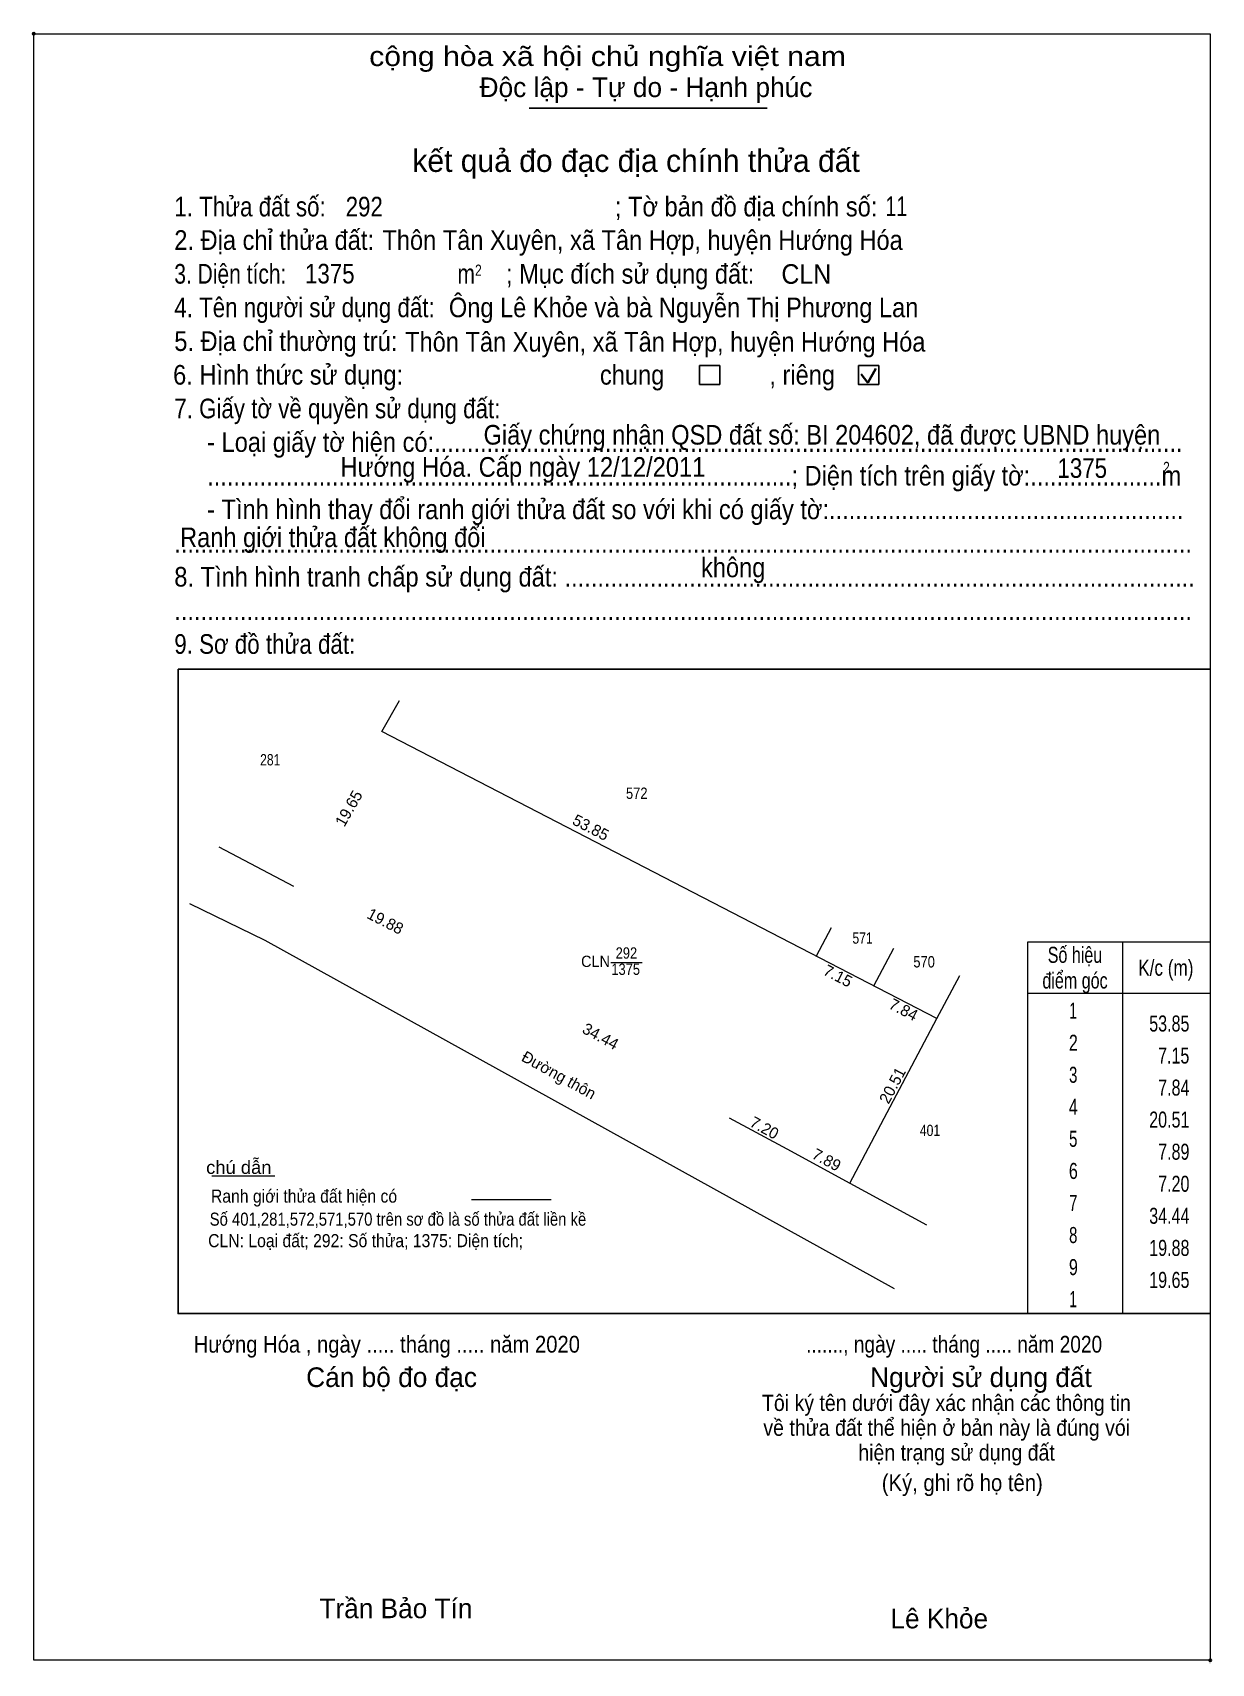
# Model space of a CAD drawing. Header units: metres. Extents: x 551046 to 552048, y 1840867 to 1841786.
# Drawn here: x 551046.1 to 551175.9, y 1841048.5 to 1841228.3 of the extents above; entities that cross this region are included whole.
import ezdxf
from ezdxf.enums import TextEntityAlignment as Align

# ---------------------------------------------------------------- set-up
doc = ezdxf.new("R2010")
doc.units = ezdxf.units.M
doc.header["$LTSCALE"] = 0.5
doc.header["$PDMODE"] = 32
doc.header["$PDSIZE"] = 0.25
for name, color, linetype, lineweight in [('10', 7, 'Continuous', 13), ('13', 7, 'Continuous', 13), ('17', 7, 'Continuous', 13), ('2', 7, 'Continuous', 25), ('6', 7, 'Continuous', 13), ('63', 7, 'Continuous', 13)]:
    doc.layers.add(name, color=color, linetype=linetype, lineweight=lineweight)

msp = doc.modelspace()

# ---------------------------------------------------------------- texts
at = {"layer": '13'}
for s, width, p in [('572', 0.85, (551112.645, 1841143.82)), ('571', 0.8, (551137.52, 1841127.86)), ('CLN', 0.95, (551108.105, 1841125.29)), ('292', 0.85, (551111.505, 1841126.21)), ('570', 0.85, (551144.3, 1841125.24)), ('1375', 0.85, (551111.425, 1841124.42))]:
    msp.add_text(s, height=1.25, dxfattribs=dict(at, width=width)).set_placement(p, align=Align.CENTER)
at = {"layer": '17', "width": 0.8}
for s, p in [('281', (551072.27, 1841147.51)), ('401', (551144.95, 1841106.66))]:
    msp.add_text(s, height=1.25, dxfattribs=at).set_placement(p, align=Align.CENTER)
at = {"layer": '17'}
msp.add_text('Đường thôn', height=1.25, rotation=331.019, dxfattribs=at).set_placement((551103.7672, 1841112.8322), align=Align.CENTER)
at = {"layer": '2'}
for s, height, width, p in [('cộng hòa xã hội chủ nghĩa việt nam', 2.163, 1.15, (551083.17, 1841224.59)), ('1. Thửa đất số:', 2.163, 0.85, (551061.7, 1841208.02)), ('292', 2.16, 0.85, (551080.58, 1841208.02)), ('; Tờ bản đồ địa chính số:', 2.163, 0.9, (551110.24, 1841208.02)), ('11', 2.16, 0.75, (551140.03, 1841208.06)), ('2. Địa chỉ thửa đất:', 2.163, 0.9, (551061.7, 1841204.33)), ('Thôn Tân Xuyên, xã Tân Hợp, huyện Hướng Hóa', 2.16, 0.9, (551084.63, 1841204.33)), ('3. Diện tích:', 2.163, 0.8, (551061.7, 1841200.61)), ('1375', 2.16, 0.85, (551076.1, 1841200.63)), ('m', 2.163, 0.8, (551092.89, 1841200.61)), ('2', 1.236, 0.8, (551094.83, 1841201.47)), ('; Mục đích sử dụng đất:', 2.163, 0.9, (551098.24, 1841200.61)), ('CLN', 2.16, 0.95, (551128.58, 1841200.59)), ('4. Tên người sử dụng đất:', 2.163, 0.85, (551061.7, 1841196.91)), ('Ông Lê Khỏe và bà Nguyễn Thị Phương Lan', 2.16, 0.9, (551091.95, 1841196.91)), ('5. Địa chỉ thường trú:', 2.163, 0.9, (551061.7, 1841193.19)), ('Thôn Tân Xuyên, xã Tân Hợp, huyện Hướng Hóa', 2.16, 0.9, (551087.13, 1841193.12)), ('6. Hình thức sử dụng:', 2.163, 0.9, (551061.57, 1841189.48)), ('chung                , riêng', 2.163, 0.9, (551108.59, 1841189.48)), ('7. Giấy tờ về quyền sử dụng đất:', 2.163, 0.85, (551061.7, 1841185.77)), ('     - Loại giấy tờ hiện có:..................................................................................................................', 2.163, 0.9, (551061.7, 1841182.07)), ('Giấy chứng nhận QSD đất số: BI 204602, đã được UBND huyện', 2.16, 0.9, (551095.77, 1841182.87)), ('     .........................................................................................; Diện tích trên giấy tờ:....................m', 2.163, 0.9, (551061.7, 1841178.36)), ('Hướng Hóa. Cấp ngày 12/12/2011', 2.17, 0.9, (551080.01, 1841179.32)), ('1375', 2.16, 0.85, (551158.99, 1841179.2)), ('2', 1.236, 0.8, (551170.63, 1841179.73)), ('     - Tình hình thay đổi ranh giới thửa đất so với khi có giấy tờ:......................................................', 2.163, 0.9, (551061.7, 1841174.65)), ('Ranh giới thửa đất không đổi', 2.16, 0.9, (551062.34, 1841171.57)), ('...........................................................................................................................................................', 2.163, 0.9, (551061.7, 1841170.94)), ('8. Tình hình tranh chấp sử dụng đất: ................................................................................................', 2.163, 0.9, (551061.7, 1841167.22)), ('không', 2.163, 0.9, (551119.72, 1841168.25)), ('9. Sơ đồ thửa đất:', 2.163, 0.85, (551061.7, 1841159.81)), ('...........................................................................................................................................................', 2.163, 0.9, (551061.7, 1841163.53)), ('Hướng Hóa , ngày ..... tháng ..... năm 2020', 1.85, 0.9, (551063.83, 1841082.79)), ('......., ngày ..... tháng ..... năm 2020', 1.85, 0.85, (551131.3, 1841082.79)), ('(Ký, ghi rõ họ tên)', 1.854, 0.9, (551139.64, 1841067.53))]:
    msp.add_text(s, height=height, dxfattribs=dict(at, width=width)).set_placement(p)
for s, height, p in [('Độc lập - Tự do - Hạnh phúc', 2.163, (551095.33, 1841221.17)), ('Người sử dụng đất', 2.163, (551138.35, 1841079)), ('Cán bộ đo đạc', 2.163, (551076.23, 1841079)), ('Trần Bảo Tín', 2.16, (551077.69, 1841053.52)), ('Lê Khỏe', 2.16, (551140.59, 1841052.4))]:
    msp.add_text(s, height=height, dxfattribs=at).set_placement(p)
for s, height, p in [('kết quả đo đạc địa chính thửa đất', 2.473, (551112.57, 1841212.92)), ('.', 0.6182, (551175.8038, 1841048.54))]:
    msp.add_text(s, height=height, dxfattribs=at).set_placement(p, align=Align.CENTER)
at = {"layer": '2', "width": 0.9}
for s, p in [('Tôi ký tên dưới đây xác nhận các thông tin', (551146.755, 1841076.36)), ('về thửa đất thể hiện ở bản này là đúng vói', (551146.79, 1841073.62)), ('hiện trạng sử dụng đất', (551147.875, 1841070.89))]:
    msp.add_text(s, height=1.787, dxfattribs=at).set_placement(p, align=Align.CENTER)
at = {"layer": '6'}
for s, width, p in [('chú dẫn', 1.05, (551065.21, 1841102.49)), ('Ranh giới thửa đất hiện có ', 0.9, (551065.74, 1841099.32)), ('Số 401,281,572,571,570 trên sơ đồ là số thửa đất liền kề', 0.85, (551065.6, 1841096.78)), ('CLN: Loại đất; 292: Số thửa; 1375: Diện tích;', 0.9, (551065.43, 1841094.41))]:
    msp.add_text(s, height=1.44, dxfattribs=dict(at, width=width)).set_placement(p)
at = {"layer": '63'}
for s, rotation, p in [('19.65', 60.421, (551081.4666, 1841142.4715)), ('53.85', 332.626, (551107.2976, 1841140.1178)), ('19.88', 332.881, (551084.6701, 1841129.7771)), ('7.15', 332.611, (551134.5225, 1841123.7564)), ('7.84', 332.65, (551141.7429, 1841120.0371)), ('34.44', 331.522, (551108.362, 1841117.1037)), ('20.51', 62.085, (551141.3635, 1841111.9474)), ('7.20', 331.478, (551126.4116, 1841107.0177)), ('7.89', 331.552, (551133.2623, 1841103.4953))]:
    msp.add_text(s, height=1.25, rotation=rotation, dxfattribs=at).set_placement(p, align=Align.CENTER)
for s, width, p in [('Số hiệu', 0.75, (551160.92, 1841125.75)), ('điểm góc', 0.75, (551160.925, 1841122.92)), ('K/c (m)', 0.8, (551170.93, 1841124.33)), (' 1', 0.65, (551160.495, 1841119.6)), (' 2', 0.75, (551160.495, 1841116.06)), (' 3', 0.7, (551160.495, 1841112.53)), (' 4', 0.75, (551160.49, 1841109)), (' 5', 0.7, (551160.5, 1841105.47)), (' 6', 0.75, (551160.495, 1841101.93)), (' 7', 0.7, (551160.5, 1841098.4)), (' 8', 0.7, (551160.5, 1841094.87)), (' 9', 0.75, (551160.5, 1841091.33)), (' 1', 0.65, (551160.495, 1841087.8))]:
    msp.add_text(s, height=1.766, dxfattribs=dict(at, width=width)).set_placement(p, align=Align.CENTER)
at = {"layer": '63', "width": 0.75}
for s, p in [('53.85', (551173.53, 1841118.18)), ('7.15', (551173.52, 1841114.65)), ('7.84', (551173.53, 1841111.12)), ('20.51', (551173.53, 1841107.59)), ('7.89', (551173.53, 1841104.05)), ('7.20', (551173.53, 1841100.52)), ('34.44', (551173.53, 1841096.99)), ('19.88', (551173.53, 1841093.45)), ('19.65', (551173.53, 1841089.92))]:
    msp.add_text(s, height=1.766, dxfattribs=at).set_placement(p, align=Align.RIGHT)

# ---------------------------------------------------------------- linework, layer by layer
at = {"layer": '10'}
for p, q in [((551084.58, 1841151.25), (551086.52, 1841154.67)), ((551145.71, 1841119.6), (551084.58, 1841151.25)), ((551134.08, 1841129.62), (551132.4, 1841126.49)), ((551138.75, 1841123.2), (551140.97, 1841127.36))]:
    msp.add_line(p, q, dxfattribs=at)
msp.add_lwpolyline([(551136.11, 1841101.48), (551145.71, 1841119.6), (551148.24, 1841124.34)], dxfattribs=at)
at = {"layer": '13'}
msp.add_line((551109.8, 1841125.77), (551113.24, 1841125.77), dxfattribs=at)
at = {"layer": '17'}
for p, q in [((551074.88, 1841134.16), (551066.63, 1841138.5)), ((551065.85, 1841102.29), (551072.79, 1841102.29)), ((551136.11, 1841101.48), (551144.56, 1841096.89))]:
    msp.add_line(p, q, dxfattribs=at)
for points in [[(551063.36, 1841132.28), (551071.67, 1841128.26), (551141, 1841089.86)], [(551122.84, 1841108.68), (551129.17, 1841105.24), (551136.11, 1841101.48)]]:
    msp.add_lwpolyline(points, dxfattribs=at)
at = {"layer": '2'}
for p, q in [((551100.81, 1841219.93), (551127.02, 1841219.93)), ((551062.11, 1841158.11), (551175.82, 1841158.11))]:
    msp.add_line(p, q, dxfattribs=at)
at = {"layer": '2', "lineweight": 35}
for p, q in [((551138.1, 1841189.67), (551139, 1841191.27)), ((551137.36, 1841190.63), (551138.1, 1841189.67))]:
    msp.add_line(p, q, dxfattribs=at)
at = {"layer": '2', "lineweight": 13}
msp.add_lwpolyline([(551046.22, 1841228.15), (551175.82, 1841228.15), (551175.82, 1841048.88), (551046.22, 1841048.88)], close=True, dxfattribs=at)
at = {"layer": '2'}
for points in [[(551119.56, 1841191.58), (551121.79, 1841191.58), (551121.79, 1841189.51), (551119.56, 1841189.51)], [(551137.07, 1841191.58), (551139.3, 1841191.58), (551139.3, 1841189.51), (551137.07, 1841189.51)]]:
    msp.add_lwpolyline(points, close=True, dxfattribs=at)
msp.add_lwpolyline([(551175.82, 1841087.09), (551062.11, 1841087.09), (551062.11, 1841158.11)], dxfattribs=at)
for p in [(551046.22, 1841228.15), (551175.82, 1841048.88)]:
    msp.add_point(p, dxfattribs=at)
at = {"layer": '6'}
msp.add_line((551094.43, 1841099.68), (551103.2, 1841099.68), dxfattribs=at)
at = {"layer": '63'}
msp.add_line((551166.14, 1841128.05), (551166.14, 1841087.07), dxfattribs=at)
for points in [[(551166.14, 1841087.07), (551155.71, 1841087.07), (551155.71, 1841128.05), (551166.14, 1841128.05)], [(551166.14, 1841128.05), (551175.82, 1841128.05), (551175.82, 1841087.07), (551166.14, 1841087.07)], [(551155.71, 1841122.4), (551166.14, 1841122.4), (551175.82, 1841122.4)]]:
    msp.add_lwpolyline(points, dxfattribs=at)

msp.set_redraw_order([(e.dxf.handle, doc.entitydb.next_handle()) for e in msp.query("TEXT MTEXT ATTDEF DIMENSION ARC_DIMENSION")])  # texts and dimensions are drawn at this point

doc.saveas('drawing.dxf')
